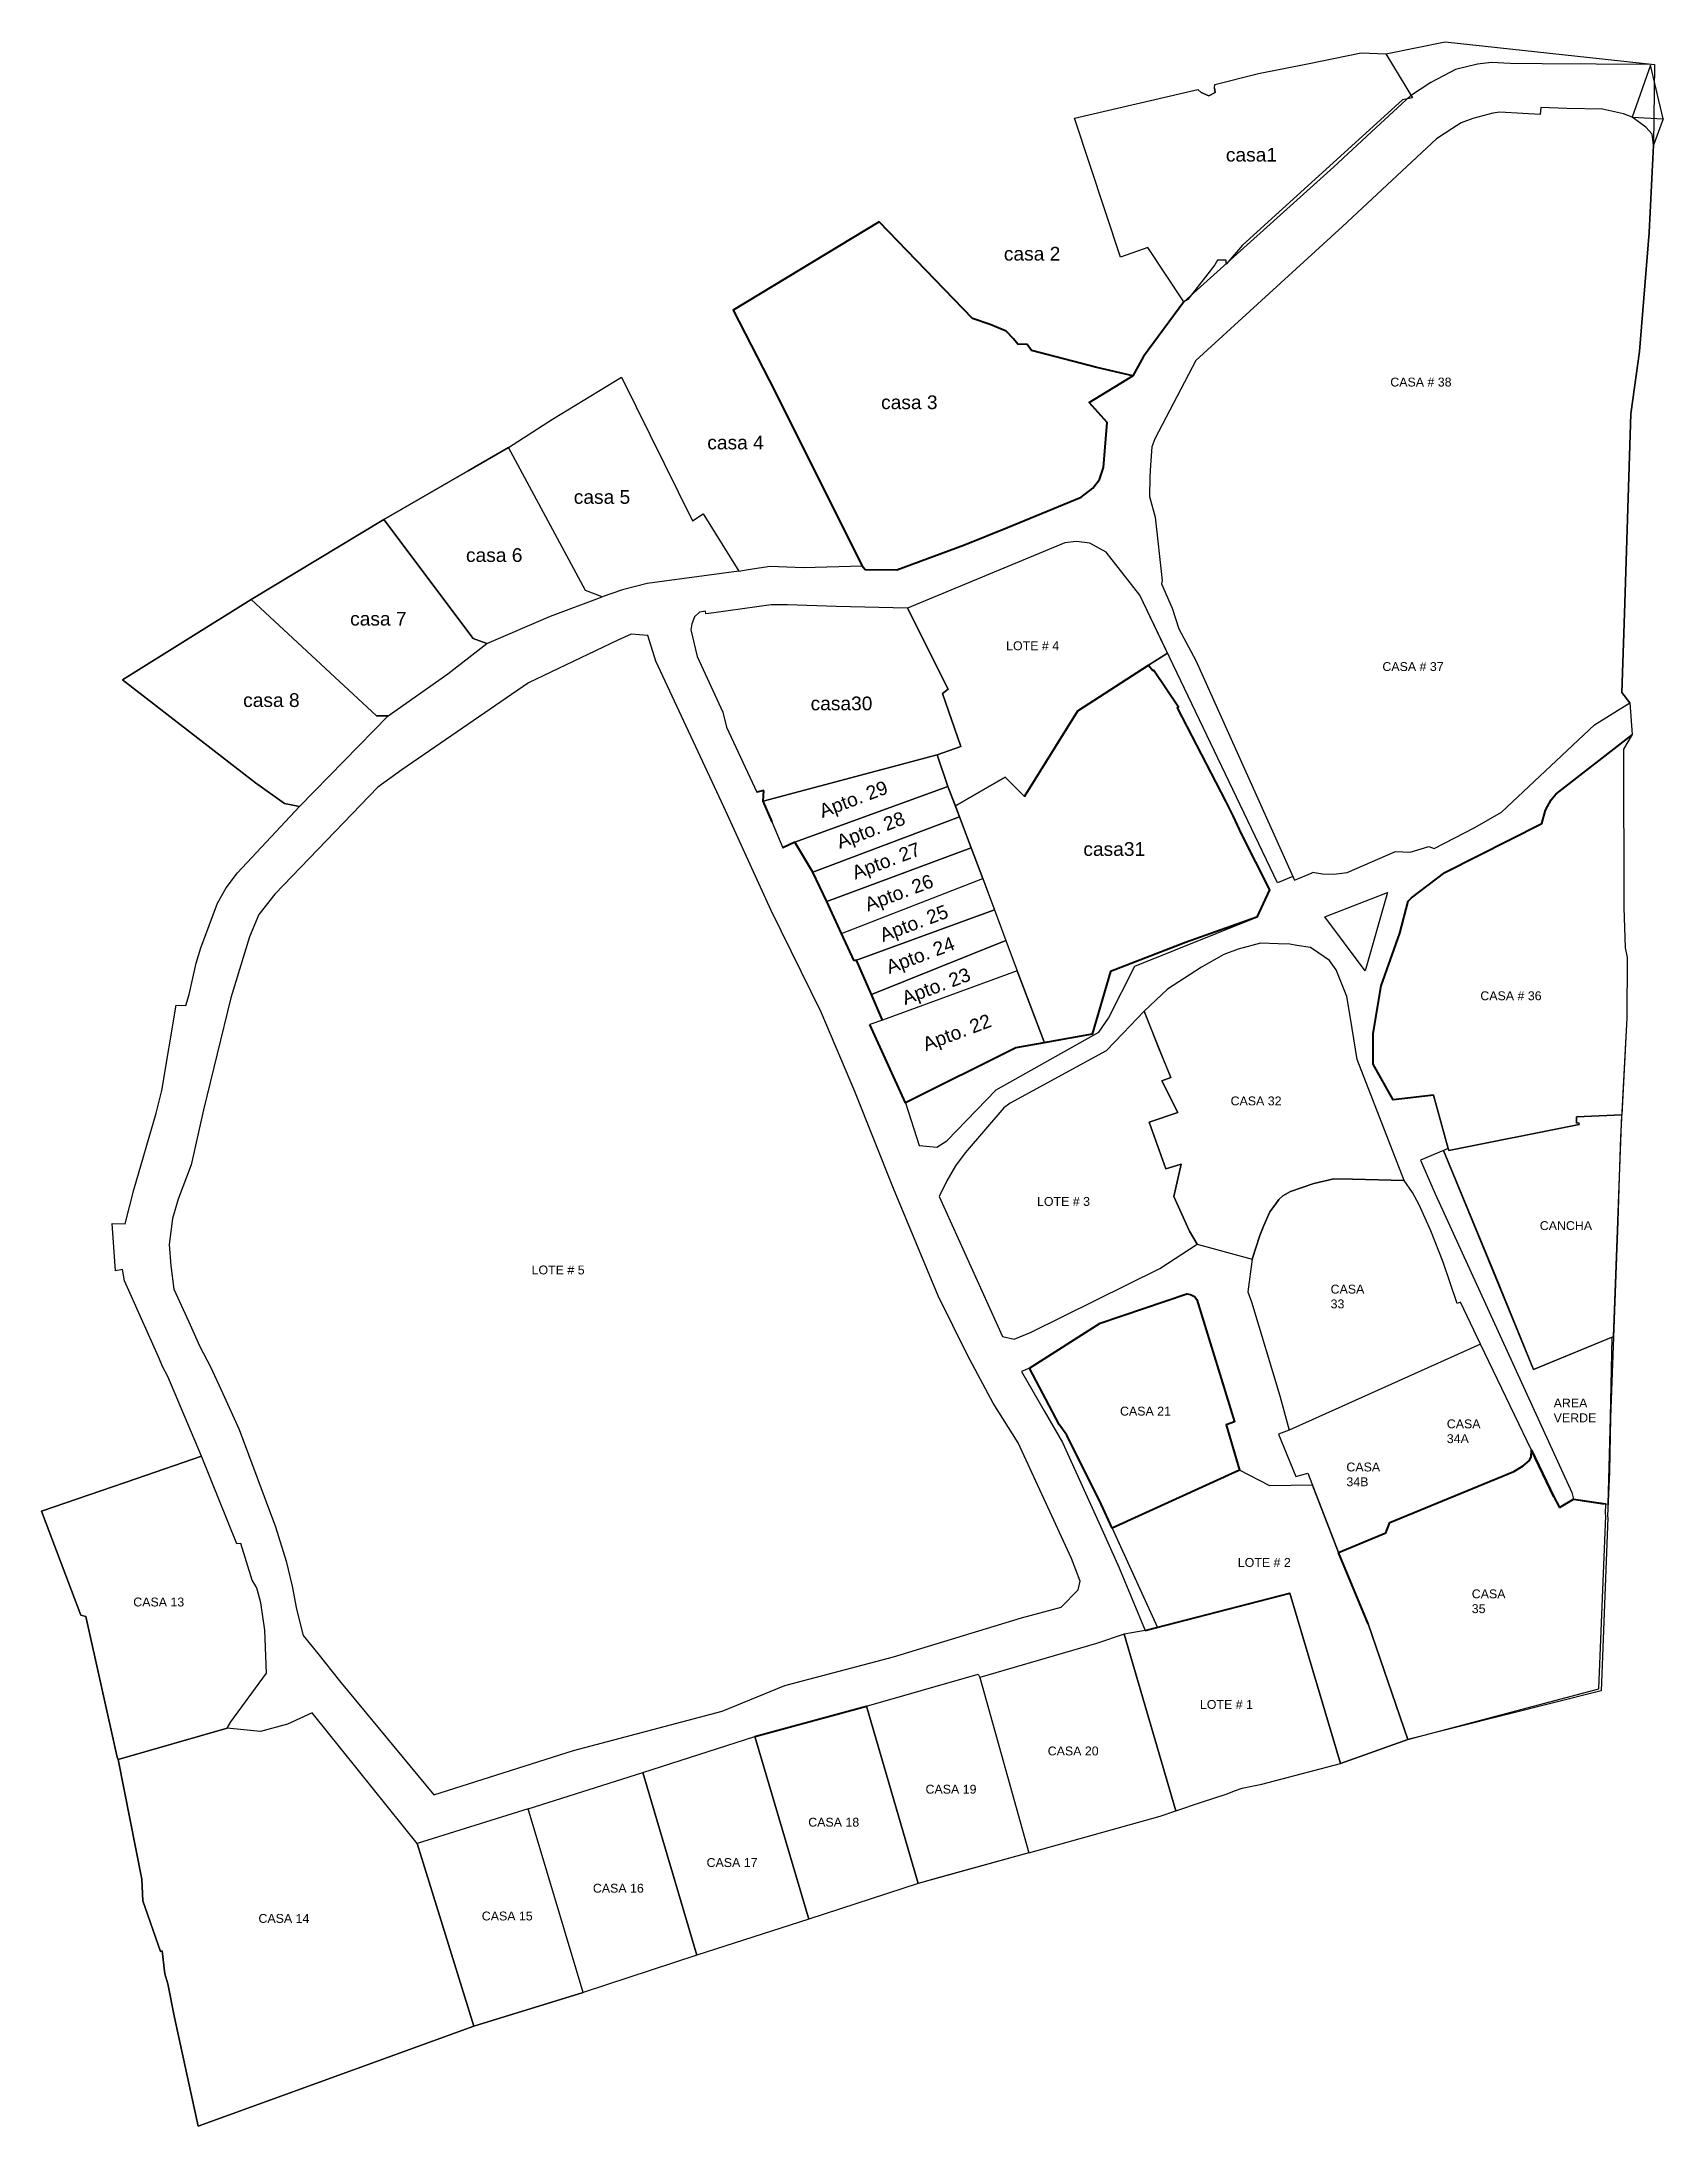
# Model space of a CAD drawing. Header units: millimetres. Extents: x 566258 to 574421, y 1333409 to 1335068.
# Drawn here: x 573260.1 to 573555.7, y 1334238.4 to 1334618.2 of the extents above; entities that cross this region are included whole.
import ezdxf

# ---------------------------------------------------------------- set-up
doc = ezdxf.new("R2010")
doc.units = ezdxf.units.MM
for name, color, linetype in [('AREA VERDE', 3, 'Continuous'), ('CALLES', 2, 'Continuous'), ('ESTACIONADO', 6, 'Continuous'), ('FRENTE DE LAS CASAS', 4, 'Continuous'), ('PERIMETRO', 5, 'Continuous')]:
    doc.layers.add(name, color=color, linetype=linetype)
doc.layers.add('Line', color=250, linetype='Continuous', lineweight=100)
doc.styles.get("Standard").update_dxf_attribs({"font": 'arial.ttf'})

msp = doc.modelspace()

# ---------------------------------------------------------------- texts
at = {"color": 7, "char_height": 2.5, "attachment_point": 1}
for s, insert, width in [('casa1', (573475.93, 1334598.91), 6.1523), ('casa 3', (573413.08, 1334553.8), 16.8515), ('casa 5', (573357.06, 1334536.55), 16.8515), ('casa 6', (573337.41, 1334525.96), 16.8515), ('casa 7', (573316.29, 1334514.36), 16.8515), ('casa 8', (573296.79, 1334499.53), 16.8515), ('casa30', (573400.23, 1334498.93, 388.97), 6.1523), ('casa31', (573449.95, 1334472.4), 6.1523)]:
    msp.add_mtext(s, dxfattribs=dict(at, insert=insert, width=width))
at = {"color": 6, "char_height": 2.5, "width": 16.8515, "attachment_point": 1}
for s, insert in [('casa 2', (573435.46, 1334580.87)), ('casa 4', (573381.4, 1334546.47))]:
    msp.add_mtext(s, dxfattribs=dict(at, insert=insert))
at = {"color": 7, "char_height": 1.616, "attachment_point": 1}
for s, width, insert in [('CASA # 38', 11.4036, (573505.9, 1334557.04)), ('CASA # 37', 11.4036, (573504.46, 1334505.2)), ('CASA # 36', 11.4036, (573522.31, 1334445.22)), ('CASA 32', 11.2794, (573476.79, 1334426.06)), ('CANCHA', 5.0344, (573533.15, 1334403.34)), ('CASA \\P33', 5.0344, (573495.02, 1334391.77)), ('AREA VERDE', 5.0344, (573535.68, 1334371.02)), ('CASA 21', 13.1074, (573456.63, 1334369.54)), ('CASA \\P34A', 5.0344, (573516.2, 1334367.22)), ('CASA 34B', 5.0344, (573497.9, 1334359.36)), ('CASA \\P35', 5.0344, (573520.75, 1334336.24)), ('CASA 13', 13.1074, (573276.76, 1334334.76)), ('CASA 20', 13.1074, (573443.45, 1334307.62)), ('CASA 19', 13.1074, (573421.18, 1334300.65)), ('CASA 18', 13.1074, (573399.8, 1334294.64)), ('CASA 17', 13.1074, (573381.27, 1334287.29)), ('CASA 16', 13.1074, (573360.54, 1334282.61)), ('CASA 14', 13.1074, (573299.58, 1334277.11)), ('CASA 15', 13.1074, (573340.29, 1334277.55))]:
    msp.add_mtext_dynamic_manual_height_columns(s, width=width, gutter_width=8.08, heights=[0], dxfattribs=dict(at, insert=insert))
at = {"color": 3, "char_height": 1.616, "attachment_point": 1}
for s, width, insert in [('LOTE # 4', 11.2794, (573435.87, 1334508.99)), ('LOTE # 3', 11.2794, (573441.5, 1334407.75)), ('LOTE # 5', 11.2794, (573349.37, 1334395.26)), ('LOTE # 2', 13.1074, (573478.1, 1334341.97)), ('LOTE # 1', 13.1074, (573471.2, 1334316.1))]:
    msp.add_mtext_dynamic_manual_height_columns(s, width=width, gutter_width=8.08, heights=[0], dxfattribs=dict(at, insert=insert))
at = {"color": 6, "char_height": 2.5, "width": 16.8466, "attachment_point": 1, "rotation": 20.6001}
for s, insert in [('Apto. 29', (573401.5, 1334479.13)), ('Apto. 28', (573404.66, 1334473.52)), ('Apto. 27', (573407.47, 1334467.89, 388.97)), ('Apto. 25', (573412.51, 1334456.52, 388.97)), ('Apto. 24', (573413.7, 1334450.7, 388.97)), ('Apto. 23', (573416.57, 1334445.05, 388.97)), ('Apto. 22', (573420.37, 1334436.63))]:
    msp.add_mtext(s, dxfattribs=dict(at, insert=insert))
at = {"color": 7, "true_color": 0xffffff, "insert": (573409.81, 1334462.08, 388.97), "char_height": 2.5, "width": 16.8466, "attachment_point": 1, "rotation": 20.6001}
msp.add_mtext('Apto. 26', dxfattribs=at)

# ---------------------------------------------------------------- linework, layer by layer
at = {"color": 3}
msp.add_line((573433.83, 1334460.16), (573433.83, 1334460.16), dxfattribs=at)
at = {"color": 7}
for points, elevation in [([(573448.34, 1334604.34), (573470.82, 1334609.55), (573471.43, 1334609), (573472.85, 1334608.39), (573473.96, 1334609.02), (573473.86, 1334609.76), (573473.94, 1334610.46), (573481.88, 1334612.43), (573490.82, 1334614.2), (573500.59, 1334616.24), (573505.11, 1334616.02), (573509.95, 1334608.03), (573508.15, 1334607.67), (573478.97, 1334581.15), (573475.96, 1334577.72), (573475.96, 1334578.42), (573474.43, 1334578.42), (573473.9, 1334577.62), (573469.01, 1334571.25), (573468.25, 1334570.84), (573461.69, 1334580.76), (573456.7, 1334579.01), (573448.34, 1334604.34)], 399.17), ([(573387.13, 1334521.76), (573370.41, 1334519.5), (573365.97, 1334518.36), (573362.23, 1334517.13), (573359.21, 1334518.27), (573345.15, 1334544.32), (573353.19, 1334549.5), (573365.78, 1334557.13), (573378.68, 1334530.95), (573380.64, 1334532.21), (573387.13, 1334521.76)], -388.97), ([(573362.23, 1334517.13), (573359.21, 1334518.27), (573345.15, 1334544.32), (573337.82, 1334540.06), (573322.45, 1334531.19), (573338.69, 1334509.5), (573341.21, 1334508.59), (573352.79, 1334513.56), (573362.23, 1334517.13)], 5.94), ([(573341.21, 1334508.59), (573338.69, 1334509.5), (573322.45, 1334531.19), (573298.23, 1334516.62), (573321.07, 1334495.39), (573323.25, 1334495.44), (573334.13, 1334503.06), (573341.21, 1334508.59)], 5.58), ([(573323.25, 1334495.44), (573321.07, 1334495.39), (573298.23, 1334516.62), (573274.77, 1334501.95), (573299.06, 1334483.24), (573304.32, 1334479.43), (573307.06, 1334478.92), (573323.25, 1334495.44)], 5.58), ([(573289.22, 1334360.52), (573277.42, 1334356.47), (573260.06, 1334350.52), (573267.18, 1334331.55), (573268.11, 1334331.31), (573273.83, 1334305.68), (573273.98, 1334305.26), (573293.88, 1334310.94), (573294.52, 1334312.14), (573301.04, 1334321), (573300.74, 1334328.82), (573299.99, 1334333.8), (573299.36, 1334336.28), (573299.09, 1334336.82), (573298.46, 1334337.91), (573296.36, 1334344.63), (573295.61, 1334344.58), (573289.22, 1334360.52)], 399.17), ([(573410.42, 1334314.98), (573430.78, 1334320.83), (573431.08, 1334320.18), (573440.03, 1334288.24), (573419.81, 1334282.67), (573410.42, 1334314.98)], 12.11), ([(573293.88, 1334310.94), (573273.98, 1334305.26), (573278.3, 1334283.44), (573278.51, 1334279.5), (573281.73, 1334270.29), (573282.02, 1334270.39), (573282.51, 1334266.23), (573283.09, 1334264.4), (573284.29, 1334258.25), (573288.61, 1334238.42), (573310.04, 1334246.22), (573338.83, 1334256.68), (573328.53, 1334289.94), (573309.39, 1334313.76), (573304.88, 1334311.7), (573299.95, 1334310.37), (573293.88, 1334310.94)], 14.39), ([(573390.08, 1334309.46), (573410.42, 1334314.98), (573419.81, 1334282.67), (573399.9, 1334276.15), (573390.08, 1334309.46)], 12.11), ([(573369.67, 1334302.88), (573390.07, 1334309.46), (573399.9, 1334276.15), (573379.5, 1334269.58), (573369.67, 1334302.88)], 12.11), ([(573348.74, 1334296.24), (573369.67, 1334302.88), (573379.5, 1334269.58), (573358.74, 1334262.81), (573348.74, 1334296.24)], 12.75), ([(573328.53, 1334289.94), (573338.83, 1334256.68), (573358.74, 1334262.81), (573348.74, 1334296.24), (573328.53, 1334289.94)], 13.64)]:
    msp.add_lwpolyline(points, dxfattribs=dict(at, elevation=elevation))
at = {"color": 7, "elevation": 399.17}
msp.add_lwpolyline([(573516.58, 1334416.2), (573516.46, 1334416.57), (573515.57, 1334416.19), (573525.11, 1334393.19), (573532, 1334376.33), (573546.6, 1334382.3), (573548.08, 1334422.72), (573539.85, 1334422.34), (573539.85, 1334421.23), (573540.28, 1334421.25), (573540.32, 1334420.98)], close=True, dxfattribs=at)
at = {"color": 7, "true_color": 0xffffff}
for points in [[(573522.36, 1334380.92), (573518.72, 1334388.61), (573518.11, 1334388.36), (573515.53, 1334395.89), (573513.31, 1334401.56), (573512.28, 1334403.87), (573511.19, 1334406.3), (573509.97, 1334408.59), (573508.42, 1334410.75)], [(573531.65, 1334361.63), (573531.65, 1334361.63), (573531.65, 1334361.63), (573522.36, 1334380.92), (573487.49, 1334365.26), (573485.55, 1334364.56), (573488.65, 1334356.8), (573490.85, 1334357.41), (573496.43, 1334342.99)], [(573485.76, 1334371.53), (573487.49, 1334365.26)]]:
    msp.add_lwpolyline(points, dxfattribs=at)
at = {"color": 7}
msp.add_lwpolyline([(573545.21, 1334351.82), (573539.3, 1334352.7), (573536.74, 1334351.16), (573535.69, 1334353.09), (573531.65, 1334361.63), (573531.56, 1334360.4), (573531.25, 1334359.74), (573530.11, 1334358.74), (573528.39, 1334357.74), (573505.8, 1334348.44), (573505.11, 1334346.53), (573496.43, 1334342.99), (573501.86, 1334329.96), (573509.09, 1334308.88), (573543.94, 1334318.13), (573545.16, 1334349.66), (573545.13, 1334349.99), (573545.21, 1334351.82), (573545.21, 1334351.82)], dxfattribs=at)
at = {"color": 4}
msp.add_lwpolyline([(573491.69, 1334355.23), (573483.96, 1334355.13), (573478.43, 1334358), (573455.19, 1334347.43)], dxfattribs=at)
at = {"elevation": 12.11}
msp.add_lwpolyline([(573461.23, 1334328.75), (573457.4, 1334328.11), (573452.35, 1334326.4)], dxfattribs=at)
at = {"layer": 'AREA VERDE', "color": 7, "true_color": 0xffffff}
for p, q in [((573487.72, 1334408.74, 5.78), (573486.32, 1334407.95, 5.78)), ((573491.96, 1334410.22, 5.78), (573487.72, 1334408.74, 5.78)), ((573495.61, 1334411.05, 5.78), (573491.96, 1334410.22, 5.78)), ((573499.03, 1334411, 5.78), (573495.61, 1334411.05, 5.78)), ((573508.42, 1334410.75, 5.78), (573499.03, 1334411, 5.78)), ((573483.94, 1334405.05, 5.78), (573482.82, 1334402.57, 5.78)), ((573485.02, 1334406.5, 5.78), (573483.94, 1334405.05, 5.78)), ((573485.61, 1334407.29, 5.78), (573485.02, 1334406.5, 5.78)), ((573486.32, 1334407.95, 5.78), (573485.61, 1334407.29, 5.78)), ((573482.11, 1334400.76, 5.78), (573480.7, 1334396.44, 5.78)), ((573482.82, 1334402.57, 5.78), (573482.11, 1334400.76, 5.78)), ((573480.7, 1334396.44, 5.78), (573479.95, 1334390.49, 5.78)), ((573479.95, 1334390.49, 5.78), (573480.58, 1334388.65, 5.78)), ((573480.58, 1334388.65, 5.78), (573485.76, 1334371.53, 5.78))]:
    msp.add_line(p, q, dxfattribs=at)
at = {"layer": 'AREA VERDE'}
for points, elevation in [([(573493.96, 1334458.77), (573505.41, 1334463.23), (573501.29, 1334448.96), (573493.96, 1334458.77)], 4.63), ([(573539.85, 1334421.23), (573539.85, 1334422.33)], 405.7), ([(573540.32, 1334420.98), (573540.28, 1334421.25), (573539.85, 1334421.23)], 405.7)]:
    msp.add_lwpolyline(points, dxfattribs=dict(at, elevation=elevation))
at = {"layer": 'CALLES'}
for p, q in [((573521.77, 1334614.16, -8.72), (573517.77, 1334613.17, -8.72)), ((573524.35, 1334614.46, -8.72), (573521.77, 1334614.16, -8.72)), ((573527.73, 1334614.25, -8.72), (573524.35, 1334614.46, -8.72)), ((573533.57, 1334614.2, -8.72), (573527.73, 1334614.25, -8.72)), ((573553.28, 1334614.07, -8.72), (573533.57, 1334614.2, -8.72)), ((573513.26, 1334610.84, -8.72), (573509.58, 1334608.39, -8.72)), ((573517.77, 1334613.17, -8.72), (573513.26, 1334610.84, -8.72)), ((573509.58, 1334608.39, -8.72), (573503.31, 1334602.63, -8.72)), ((573503.31, 1334602.63, -8.72), (573495.55, 1334595.36, -8.72)), ((573495.55, 1334595.36, -8.72), (573468.24, 1334570.84, -8.72)), ((573451.11, 1334526.86, -8.26), (573448.69, 1334527.21, -8.26)), ((573454.08, 1334525.26, -8.26), (573451.11, 1334526.86, -8.26)), ((573460.25, 1334517.39, -8.26), (573454.08, 1334525.26, -8.26)), ((573485.35, 1334464.96, -8.26), (573460.25, 1334517.39, -8.26)), ((573488.14, 1334466.14, -8.26), (573485.35, 1334464.96, -8.26)), ((573440.12, 1334376.54, 3.89), (573438.7, 1334375.94, 3.89)), ((573438.7, 1334375.94, 3.89), (573442.79, 1334368.78, 3.89)), ((573442.79, 1334368.78, 3.89), (573446.15, 1334362.99, 3.89)), ((573446.15, 1334362.99, 3.89), (573453.09, 1334347.75, 3.89)), ((573453.09, 1334347.75, 3.89), (573456.46, 1334340.21, 3.89)), ((573456.46, 1334340.21, 3.89), (573461.23, 1334328.75, 3.89))]:
    msp.add_line(p, q, dxfattribs=at)
at = {"layer": 'CALLES', "elevation": -8.26}
for points in [[(573448.69, 1334527.21), (573446.56, 1334526.93), (573417.87, 1334515.04)], [(573423.24, 1334416.82), (573425.05, 1334417.97), (573434.05, 1334427.28), (573452.8, 1334437.77), (573454.56, 1334440.35), (573459.36, 1334449.79), (573481.58, 1334458.74)], [(573411.04, 1334439.15), (573411.05, 1334439.13)], [(573508.42, 1334410.75), (573499.85, 1334432.82), (573498.66, 1334440.36)], [(573417.5, 1334424.92), (573420.03, 1334417.15), (573423.24, 1334416.82)]]:
    msp.add_lwpolyline(points, dxfattribs=at)
at = {"layer": 'CALLES', "color": 3, "elevation": -2.05}
msp.add_lwpolyline([(573370.56, 1334510.07), (573367.52, 1334510.27), (573365.08, 1334509.23), (573348.82, 1334501.46), (573325.69, 1334485.57), (573321.32, 1334482.45), (573302.58, 1334462.95), (573299.64, 1334459.2), (573297.94, 1334455.16), (573294.57, 1334444.06), (573289.57, 1334423.62), (573287.29, 1334413.6), (573284.94, 1334407.34), (573283.93, 1334403.81), (573283.32, 1334399.07), (573283.6, 1334395.2), (573284.15, 1334390.96), (573286.89, 1334385.02), (573288.86, 1334380.65), (573290.85, 1334376.83), (573292.75, 1334372.74), (573296.09, 1334365.39), (573302.68, 1334347.65), (573304.63, 1334341.41), (573305.73, 1334336.82), (573306.52, 1334332.66), (573307.71, 1334327.86), (573310.41, 1334324.55), (573314.38, 1334319.62), (573331.56, 1334298.84), (573357.01, 1334306.92), (573384.11, 1334314.06), (573395.52, 1334318.76), (573415.33, 1334323.96), (573438.69, 1334331.07), (573445.89, 1334333.02), (573449, 1334336.19), (573449.34, 1334337.74), (573447.81, 1334341.86), (573438.07, 1334362.97), (573433.52, 1334370.17), (573428.84, 1334378.93), (573423.46, 1334389.76), (573415.31, 1334409.27), (573408.32, 1334426.96), (573402.16, 1334441.45), (573393.02, 1334459.97), (573384.43, 1334478.81), (573371.99, 1334505.36), (573370.56, 1334510.07)], dxfattribs=at)
at = {"layer": 'CALLES', "elevation": -8.26}
msp.add_lwpolyline([(573380.31, 1334504.64), (573380.31, 1334504.64)], close=True, dxfattribs=at)
at = {"layer": 'ESTACIONADO', "color": 6}
for points in [[(573555.67, 1334604.19), (573553.35, 1334613.98), (573549.99, 1334604.51)], [(573549.99, 1334604.51), (573555.67, 1334604.19), (573553.85, 1334599.42)]]:
    msp.add_lwpolyline(points, dxfattribs=at)
at = {"layer": 'FRENTE DE LAS CASAS'}
msp.add_line((573465.3, 1334506.84), (573461.85, 1334504.63), dxfattribs=at)
at = {"layer": 'FRENTE DE LAS CASAS', "color": 4, "lineweight": 40}
for p, q in [((573405.87, 1334455.78), (573403.18, 1334461.56)), ((573417.5, 1334424.92), (573417.5, 1334424.92)), ((573510.08, 1334408.92), (573510.08, 1334408.92)), ((573535.69, 1334353.09), (573531.65, 1334361.63)), ((573536.74, 1334351.16), (573539.3, 1334352.7)), ((573539.3, 1334352.7), (573544.87, 1334351.87)), ((573461.23, 1334328.75), (573487.61, 1334335.57))]:
    msp.add_line(p, q, dxfattribs=at)
at = {"layer": 'FRENTE DE LAS CASAS', "color": 7, "lineweight": 40, "true_color": 0xffffff}
for p, q in [((573530.11, 1334358.74), (573531.25, 1334359.74)), ((573531.25, 1334359.74), (573531.56, 1334360.4)), ((573531.56, 1334360.4), (573531.65, 1334361.63)), ((573505.8, 1334348.44), (573528.39, 1334357.74)), ((573528.39, 1334357.74), (573530.11, 1334358.74)), ((573505.11, 1334346.53), (573505.8, 1334348.44)), ((573496.43, 1334342.99), (573505.11, 1334346.53))]:
    msp.add_line(p, q, dxfattribs=at)
at = {"layer": 'FRENTE DE LAS CASAS', "color": 6, "lineweight": 40}
for p, q in [((573390.07, 1334309.46), (573410.42, 1334314.98)), ((573369.29, 1334303.24), (573369.29, 1334303.24))]:
    msp.add_line(p, q, dxfattribs=at)
at = {"layer": 'FRENTE DE LAS CASAS', "color": 4, "lineweight": 40}
for points in [[(573409.62, 1334522.72), (573409.61, 1334522.74)], [(573439.24, 1334480.74), (573448.96, 1334496.35), (573461.85, 1334504.63), (573462.6, 1334503.66), (573462.81, 1334503.72), (573467.29, 1334497.07), (573467.07, 1334496.85), (573475.87, 1334479.87), (573477.18, 1334477.21), (573478.78, 1334473.82), (573483.85, 1334463.72), (573481.58, 1334458.74), (573468.59, 1334454.09), (573454.91, 1334448.84), (573451.53, 1334437.39), (573437.67, 1334434.91), (573417.5, 1334424.92), (573411.05, 1334439.15)], [(573513.77, 1334426.3), (573506.44, 1334425.47), (573502.75, 1334431.96), (573502.76, 1334437.55), (573504.25, 1334446.23), (573507.62, 1334455.83), (573509.18, 1334461.66), (573509.75, 1334462.28), (573515.87, 1334466.89), (573533.51, 1334475.81), (573534.17, 1334478.24), (573535.24, 1334480.09), (573536.08, 1334481.13), (573549.98, 1334491.98)]]:
    msp.add_lwpolyline(points, dxfattribs=at)
at = {"layer": 'FRENTE DE LAS CASAS', "color": 7, "lineweight": 40, "true_color": 0xffffff}
msp.add_lwpolyline([(573455.19, 1334347.43), (573453.21, 1334351.78), (573446.91, 1334364.36), (573445.52, 1334366.31), (573440.12, 1334376.54), (573453, 1334384.74), (573468.83, 1334390.09), (573469.48, 1334390), (573469.83, 1334389.83), (573470.19, 1334389.6), (573470.63, 1334389.05), (573477.49, 1334366.76), (573475.96, 1334366.22), (573478.43, 1334358)], close=True, dxfattribs=at)
at = {"layer": 'Line', "color": 6, "lineweight": 40}
for p, q in [((573391.71, 1334481.82), (573390.43, 1334481.51)), ((573391.6, 1334479.9), (573391.71, 1334481.82)), ((573393.22, 1334476.11), (573391.6, 1334479.9)), ((573397.36, 1334472.41), (573395.16, 1334471.38)), ((573400.65, 1334466.92), (573397.36, 1334472.41)), ((573403.18, 1334461.56), (573400.65, 1334466.92)), ((573405.87, 1334455.78), (573403.18, 1334461.56)), ((573408.14, 1334450.77), (573405.87, 1334455.78)), ((573408.58, 1334450.89), (573408.14, 1334450.77)), ((573411.32, 1334444.65), (573408.58, 1334450.89)), ((573413.31, 1334439.99), (573411.32, 1334444.65)), ((573417.5, 1334424.92), (573417.5, 1334424.92))]:
    msp.add_line(p, q, dxfattribs=at)
at = {"layer": 'Line', "color": 4, "lineweight": 40}
for p, q in [((573393.22, 1334476.11), (573391.6, 1334479.9)), ((573397.36, 1334472.41), (573395.16, 1334471.38)), ((573400.65, 1334466.92), (573397.36, 1334472.41)), ((573403.18, 1334461.56), (573400.65, 1334466.92)), ((573405.87, 1334455.78), (573403.18, 1334461.56)), ((573408.14, 1334450.77), (573405.87, 1334455.78)), ((573408.58, 1334450.89), (573408.14, 1334450.77)), ((573411.32, 1334444.65), (573408.58, 1334450.89)), ((573413.31, 1334439.99), (573411.32, 1334444.65)), ((573417.5, 1334424.92), (573417.5, 1334424.92))]:
    msp.add_line(p, q, dxfattribs=at)
at = {"layer": 'Line', "color": 0, "lineweight": 40}
for p, q in [((573530.11, 1334358.74), (573531.25, 1334359.74)), ((573531.25, 1334359.74), (573531.56, 1334360.4)), ((573531.56, 1334360.4), (573531.65, 1334361.63)), ((573531.65, 1334361.63), (573535.69, 1334353.09)), ((573505.8, 1334348.44), (573528.39, 1334357.74)), ((573528.39, 1334357.74), (573530.11, 1334358.74)), ((573535.69, 1334353.09), (573536.74, 1334351.16)), ((573536.74, 1334351.16), (573539.3, 1334352.7)), ((573539.3, 1334352.7), (573544.87, 1334351.87)), ((573505.11, 1334346.53), (573505.8, 1334348.44)), ((573496.43, 1334342.99), (573505.11, 1334346.53)), ((573501.86, 1334329.96), (573496.43, 1334342.99)), ((573461.23, 1334328.75), (573487.61, 1334335.57))]:
    msp.add_line(p, q, dxfattribs=at)
at = {"layer": 'Line', "color": 0, "lineweight": 40, "elevation": 399.17}
msp.add_lwpolyline([(573409.62, 1334522.72), (573410.17, 1334522.07), (573415.94, 1334522.02), (573428.31, 1334526.57), (573436.15, 1334529.74), (573449.55, 1334535.29), (573451.7, 1334536.87), (573452.87, 1334538.45), (573453.65, 1334540.65), (573454.3, 1334548.88), (573451, 1334552.52), (573458.94, 1334557.37), (573452.42, 1334558.89), (573440.47, 1334561.96), (573439.69, 1334563.05), (573437.98, 1334563.15), (573437.22, 1334564.1), (573435.88, 1334565.48), (573432.94, 1334566.7), (573429.73, 1334567.83), (573412.72, 1334585.43), (573386.11, 1334569.33), (573392.66, 1334556.55), (573409.61, 1334522.74)], dxfattribs=at)
at = {"layer": 'Line', "color": 0, "lineweight": 40}
msp.add_polyline3d([(573468.25, 1334570.84, -388.97), (573460.94, 1334560.9, -388.97), (573458.94, 1334557.37, -388.97), (573452.42, 1334558.89, -388.97), (573440.47, 1334561.96, 399.17)], dxfattribs=at)
at = {"layer": 'Line', "color": 6, "lineweight": 40}
msp.add_polyline3d([(573437.67, 1334434.91, 0), (573417.5, 1334424.92, 0)], dxfattribs=at)
at = {"layer": 'PERIMETRO'}
for p, q in [((573505.11, 1334616.02, 399.17), (573515.89, 1334618.25, 399.17)), ((573515.89, 1334618.25, 399.17), (573554.07, 1334614.08, 399.17)), ((573481.88, 1334612.43, 399.17), (573490.82, 1334614.2, 399.17)), ((573490.82, 1334614.2, 399.17), (573500.59, 1334616.24, 399.17)), ((573500.59, 1334616.24, 399.17), (573505.11, 1334616.02, 399.17)), ((573554.07, 1334614.08, 399.17), (573553.87, 1334599.48, 399.17)), ((573473.86, 1334609.76, 399.17), (573473.94, 1334610.46, 399.17)), ((573473.86, 1334609.76, 399.17), (573473.96, 1334609.02, 399.17)), ((573473.94, 1334610.46, 399.17), (573481.88, 1334612.43, 399.17)), ((573448.34, 1334604.34, 399.17), (573470.82, 1334609.55, 399.17)), ((573471.43, 1334609, 399.17), (573470.82, 1334609.55, 399.17)), ((573472.85, 1334608.39, 399.17), (573471.43, 1334609, 399.17)), ((573473.96, 1334609.02, 399.17), (573472.85, 1334608.39, 399.17)), ((573456.7, 1334579.01, 399.17), (573448.34, 1334604.34, 399.17)), ((573553.87, 1334599.48, 399.17), (573553.08, 1334583.46, 399.17)), ((573553.08, 1334583.46, 399.17), (573551.33, 1334561.81, 399.17)), ((573461.69, 1334580.76, 399.17), (573456.7, 1334579.01, 399.17)), ((573468.24, 1334570.84, 399.17), (573461.69, 1334580.76, 399.17)), ((573551.33, 1334561.81, 399.17), (573549.73, 1334550.44, 399.17)), ((573353.19, 1334549.5, 399.17), (573365.78, 1334557.13, 399.17)), ((573365.78, 1334557.13, 399.17), (573378.68, 1334530.95, 399.17)), ((573345.15, 1334544.32, 399.17), (573353.19, 1334549.5, 399.17)), ((573549.73, 1334550.44, 399.17), (573548.58, 1334514.08, 399.17)), ((573337.82, 1334540.06, 399.17), (573345.15, 1334544.32, 399.17)), ((573378.68, 1334530.95, 399.17), (573380.64, 1334532.21, 399.17)), ((573380.64, 1334532.21, 399.17), (573387.13, 1334521.76, 399.17)), ((573388.83, 1334522.11, 399.17), (573392.87, 1334522.66, 399.17)), ((573392.87, 1334522.66, 399.17), (573398.96, 1334522.43, 399.17)), ((573398.96, 1334522.43, 399.17), (573409.62, 1334522.72, 399.17)), ((573387.13, 1334521.76, 399.17), (573388.83, 1334522.11, 399.17)), ((573548.58, 1334514.08, 399.17), (573548.11, 1334499.66, 399.17)), ((573299.06, 1334483.24, 399.17), (573274.77, 1334501.95, 399.17)), ((573548.11, 1334499.66, 399.17), (573549.58, 1334497.78, 399.17)), ((573549.58, 1334497.78, 399.17), (573549.99, 1334491.99, 399.17)), ((573549.99, 1334491.99, 399.17), (573548.43, 1334489.33, 399.17)), ((573548.43, 1334489.33, 399.17), (573548.48, 1334460.5, 399.17)), ((573304.32, 1334479.43, 399.17), (573299.06, 1334483.24, 399.17)), ((573295.77, 1334466.84, 399.17), (573307.06, 1334478.92, 399.17)), ((573307.06, 1334478.92, 399.17), (573304.32, 1334479.43, 399.17)), ((573293.72, 1334464.09, 399.17), (573295.77, 1334466.84, 399.17)), ((573292.11, 1334461.28, 399.17), (573293.72, 1334464.09, 399.17)), ((573289.08, 1334453.13, 399.17), (573292.11, 1334461.28, 399.17)), ((573548.48, 1334460.5, 399.17), (573548.73, 1334453.16, 399.17)), ((573286.96, 1334444.62, 399.17), (573288.25, 1334450.35, 399.17)), ((573288.25, 1334450.35, 399.17), (573289.08, 1334453.13, 399.17)), ((573548.73, 1334453.16, 399.17), (573549.07, 1334451.41, 399.17)), ((573549.07, 1334451.41, 399.17), (573549.04, 1334440.4, 399.17)), ((573281.97, 1334427.16, 399.17), (573284.59, 1334442.69, 399.17)), ((573284.59, 1334442.69, 399.17), (573286.37, 1334442.65, 399.17)), ((573286.37, 1334442.65, 399.17), (573286.96, 1334444.62, 399.17)), ((573549.04, 1334440.4, 399.17), (573547.86, 1334418.64, 399.17)), ((573280.94, 1334423.02, 399.17), (573281.97, 1334427.16, 399.17)), ((573276.89, 1334409.06, 399.17), (573280.94, 1334423.02, 399.17)), ((573547.86, 1334418.64, 399.17), (573547.62, 1334411.43, 399.17)), ((573275.3, 1334402.87, 399.17), (573276.89, 1334409.06, 399.17)), ((573547.62, 1334411.43, 399.17), (573547.39, 1334403.27, 399.17)), ((573273.5, 1334394.31, 399.17), (573272.93, 1334402.93, 399.17)), ((573272.93, 1334402.93, 399.17), (573275.3, 1334402.87, 399.17)), ((573547.39, 1334403.27, 399.17), (573546.05, 1334367.55, 399.17)), ((573274.77, 1334394.53, 399.17), (573273.5, 1334394.31, 399.17)), ((573275.18, 1334392.5, 399.17), (573274.77, 1334394.53, 399.17)), ((573281.35, 1334378.64, 399.17), (573275.18, 1334392.5, 399.17)), ((573282.17, 1334376.76, 399.17), (573281.35, 1334378.64, 399.17)), ((573283.04, 1334375.06, 399.17), (573282.17, 1334376.76, 399.17)), ((573289.22, 1334360.52, 399.17), (573283.04, 1334375.06, 399.17)), ((573546.05, 1334367.55, 399.17), (573545.85, 1334357.65, 399.17)), ((573277.42, 1334356.47, 399.17), (573289.22, 1334360.52, 399.17)), ((573260.06, 1334350.52, 399.17), (573277.42, 1334356.47, 399.17)), ((573545.85, 1334357.65, 399.17), (573545.51, 1334349.62, 399.17)), ((573267.18, 1334331.55, 399.17), (573260.06, 1334350.52, 399.17)), ((573545.54, 1334349.3, 399.17), (573544.31, 1334317.76, 399.17)), ((573545.51, 1334349.62, 399.17), (573545.54, 1334349.3, 399.17)), ((573268.11, 1334331.31, 399.17), (573267.18, 1334331.55, 399.17)), ((573544.31, 1334317.76, 399.17), (573509.09, 1334308.88, 399.17)), ((573410.42, 1334314.98, 399.17), (573390.07, 1334309.46, 399.17)), ((573390.07, 1334309.46, 399.17), (573399.9, 1334276.15, 399.17)), ((573509.09, 1334308.88, 399.17), (573496.85, 1334304.54, 399.17)), ((573440.01, 1334288.23, 399.17), (573423.91, 1334283.8, 399.17)), ((573278.51, 1334279.5, 399.17), (573278.3, 1334283.44, 399.17)), ((573423.91, 1334283.8, 399.17), (573419.81, 1334282.67, 399.17)), ((573281.73, 1334270.29, 399.17), (573278.51, 1334279.5, 399.17)), ((573399.9, 1334276.15, 399.17), (573379.5, 1334269.58, 399.17)), ((573282.02, 1334270.39, 399.17), (573281.73, 1334270.29, 399.17)), ((573282.51, 1334266.23, 399.17), (573282.02, 1334270.39, 399.17)), ((573379.5, 1334269.58, 399.17), (573358.74, 1334262.81, 399.17)), ((573283.09, 1334264.4, 399.17), (573282.51, 1334266.23, 399.17)), ((573284.29, 1334258.25, 399.17), (573283.09, 1334264.4, 399.17)), ((573358.74, 1334262.81, 399.17), (573338.83, 1334256.68, 399.17)), ((573288.61, 1334238.42, 399.17), (573284.29, 1334258.25, 399.17)), ((573338.83, 1334256.68, 399.17), (573310.04, 1334246.22, 399.17)), ((573310.04, 1334246.22, 399.17), (573288.61, 1334238.42, 399.17))]:
    msp.add_line(p, q, dxfattribs=at)
at = {"layer": 'PERIMETRO', "color": 7}
for p, q in [((573322.45, 1334531.19, 399.17), (573337.82, 1334540.06, 399.17)), ((573298.23, 1334516.62, 399.17), (573322.45, 1334531.19, 399.17)), ((573274.77, 1334501.95, 399.17), (573298.23, 1334516.62, 399.17)), ((573273.83, 1334305.68, 399.17), (573268.11, 1334331.31, 399.17)), ((573419.81, 1334282.67, 399.17), (573410.42, 1334314.98, 399.17)), ((573273.98, 1334305.26, 399.17), (573273.83, 1334305.68, 399.17)), ((573278.3, 1334283.44, 399.17), (573273.98, 1334305.26, 399.17))]:
    msp.add_line(p, q, dxfattribs=at)
at = {"layer": 'PERIMETRO', "color": 7, "true_color": 0xffffff}
for p, q in [((573446.56, 1334526.93), (573417.87, 1334515.04)), ((573448.69, 1334527.21), (573446.56, 1334526.93)), ((573451.11, 1334526.86), (573448.69, 1334527.21)), ((573454.08, 1334525.26), (573451.11, 1334526.86)), ((573460.25, 1334517.39), (573454.08, 1334525.26)), ((573465.3, 1334506.84), (573460.25, 1334517.39)), ((573448.96, 1334496.35), (573461.85, 1334504.63)), ((573461.85, 1334504.63), (573465.3, 1334506.84)), ((573439.24, 1334480.74), (573448.96, 1334496.35)), ((573435.72, 1334484.25), (573439.24, 1334480.74))]:
    msp.add_line(p, q, dxfattribs=at)
for points in [[(573553.85, 1334599.42), (573553.63, 1334601.4), (573552.5, 1334602.65), (573549.99, 1334604.51), (573548.39, 1334605.13), (573544.57, 1334605.97), (573538.08, 1334606.07), (573533.32, 1334606.24), (573533.21, 1334604.98), (573530.08, 1334605.18), (573525.87, 1334605.39), (573524.59, 1334605.24), (573520.93, 1334604.25), (573518.84, 1334603.45), (573517.1, 1334602.4), (573514.34, 1334600.58), (573497.17, 1334584.6), (573470.48, 1334560.14), (573462.96, 1334545.86), (573462.42, 1334544.43), (573462.18, 1334541.09), (573462.08, 1334538.95), (573461.99, 1334535.38), (573463.05, 1334531.59), (573464.29, 1334520.09), (573464.19, 1334519.49), (573466.13, 1334515.04), (573467.36, 1334511.28), (573470.45, 1334505.52), (573488.45, 1334465.47), (573491.64, 1334466.84), (573491.73, 1334466.91), (573493.56, 1334466.6), (573495.62, 1334466.54), (573498.03, 1334466.87), (573506.87, 1334470.67), (573509.52, 1334470.58), (573512.91, 1334471.63), (573513.88, 1334471.26), (573521.3, 1334475.1), (573526.18, 1334477.87), (573543.1, 1334493.76), (573549.58, 1334497.78), (573548.11, 1334499.66), (573548.58, 1334514.08), (573549.73, 1334550.44), (573551.33, 1334561.81), (573553.08, 1334583.46), (573553.85, 1334599.42)], [(573417.87, 1334515.04), (573425.29, 1334500.28), (573424.25, 1334499.47), (573427.63, 1334489.85), (573423.31, 1334488.31), (573425.24, 1334482.54), (573426.62, 1334478.99), (573435.72, 1334484.25), (573439.24, 1334480.74), (573448.96, 1334496.35), (573461.85, 1334504.63), (573465.3, 1334506.84), (573460.25, 1334517.39), (573454.08, 1334525.26), (573451.11, 1334526.86), (573448.69, 1334527.21), (573446.56, 1334526.93), (573417.87, 1334515.04)], [(573391.6, 1334479.9), (573423.31, 1334488.31), (573423.31, 1334488.31), (573427.63, 1334489.85), (573424.25, 1334499.47), (573425.29, 1334500.28), (573417.87, 1334515.04), (573404.9, 1334515.36), (573396.04, 1334515.63), (573393.02, 1334515.66), (573382.57, 1334514.17), (573381.14, 1334513.99), (573381.07, 1334514.47), (573380, 1334514.3), (573379.08, 1334513.44), (573378.56, 1334512.16), (573378.41, 1334511.1), (573379.57, 1334506.25), (573384.21, 1334496.07), (573384.87, 1334493.34), (573390.43, 1334481.51), (573391.71, 1334481.82), (573391.6, 1334479.9)], [(573469.31, 1334401.52), (573470.72, 1334399.17), (573480.7, 1334396.44), (573482.11, 1334400.76), (573482.82, 1334402.57), (573483.94, 1334405.05), (573485.02, 1334406.5), (573485.61, 1334407.29), (573486.32, 1334407.95), (573487.72, 1334408.74), (573491.96, 1334410.22), (573495.61, 1334411.05), (573499.03, 1334411), (573508.42, 1334410.75), (573499.85, 1334432.82), (573498.66, 1334440.36), (573497.98, 1334444.25), (573496.04, 1334449.13), (573494.8, 1334450.82), (573492.9, 1334452.17), (573491.34, 1334453.18), (573488.89, 1334453.55), (573487.61, 1334453.84), (573485.48, 1334453.85), (573482.21, 1334453.97), (573478.17, 1334452.88), (573475.54, 1334451.92), (573471.5, 1334449.65), (573465.26, 1334445.6), (573461.01, 1334441.62), (573463.71, 1334434.77), (573465.92, 1334429.52), (573464.23, 1334428.89), (573467.19, 1334423.15), (573461.93, 1334421.38), (573465, 1334412.88), (573467.79, 1334413.7), (573466.43, 1334407.83), (573469.21, 1334401.63), (573469.31, 1334401.52)], [(573413.31, 1334439.99), (573411.04, 1334439.15), (573417.5, 1334424.92), (573437.67, 1334434.91), (573442.88, 1334435.84), (573437.89, 1334448.96), (573413.31, 1334439.99)], [(573461.01, 1334441.62), (573457.19, 1334437.57), (573454.09, 1334434.39), (573436.6, 1334424.85), (573435.44, 1334424), (573428.43, 1334415.78), (573426.64, 1334413.41), (573425.06, 1334410.68), (573423.66, 1334407.83), (573435.18, 1334382.34), (573437.36, 1334381.82), (573440.41, 1334383.1), (573463.89, 1334394.69), (573470.72, 1334399.17), (573469.31, 1334401.52), (573469.21, 1334401.63), (573466.43, 1334407.83), (573467.79, 1334413.7), (573465, 1334412.88), (573461.93, 1334421.38), (573467.19, 1334423.15), (573464.23, 1334428.89), (573465.92, 1334429.52), (573461.01, 1334441.62)], [(573455.19, 1334347.43), (573463.45, 1334329.32), (573487.61, 1334335.57), (573496.85, 1334304.54), (573509.09, 1334308.88), (573501.86, 1334329.96), (573496.43, 1334342.99), (573491.69, 1334355.23), (573483.96, 1334355.13), (573478.43, 1334358), (573455.19, 1334347.43)], [(573453.21, 1334351.78), (573463.45, 1334329.32)]]:
    msp.add_lwpolyline(points, dxfattribs=at)
at = {"layer": 'PERIMETRO', "color": 7}
for points in [[(573442.88, 1334435.84), (573451.53, 1334437.39), (573454.91, 1334448.84), (573468.59, 1334454.09), (573481.58, 1334458.74), (573483.85, 1334463.72), (573478.78, 1334473.82), (573477.18, 1334477.21), (573475.87, 1334479.87), (573467.07, 1334496.85), (573467.29, 1334497.07), (573462.81, 1334503.72), (573462.6, 1334503.66), (573461.85, 1334504.63), (573448.96, 1334496.35), (573439.24, 1334480.74), (573435.72, 1334484.25), (573426.62, 1334478.99), (573427.38, 1334477.02), (573429.52, 1334471.34), (573431.6, 1334465.8), (573433.75, 1334460.07), (573435.83, 1334454.49), (573437.89, 1334448.96), (573442.88, 1334435.84), (573451.53, 1334437.39)], [(573391.6, 1334479.9), (573395.16, 1334471.38), (573397.36, 1334472.41), (573425.24, 1334482.54), (573423.31, 1334488.31), (573391.6, 1334479.9)], [(573397.36, 1334472.41), (573400.65, 1334466.92), (573427.38, 1334477.02), (573425.24, 1334482.54), (573397.36, 1334472.41)], [(573427.38, 1334477.02), (573400.65, 1334466.92), (573403.18, 1334461.56), (573429.52, 1334471.34), (573427.38, 1334477.02)], [(573403.18, 1334461.56), (573405.87, 1334455.78), (573431.6, 1334465.8), (573429.52, 1334471.34), (573403.18, 1334461.56)], [(573405.87, 1334455.78), (573431.6, 1334465.8), (573433.75, 1334460.07), (573408.58, 1334450.89), (573408.14, 1334450.77), (573405.87, 1334455.78)], [(573408.58, 1334450.89), (573433.75, 1334460.07), (573435.83, 1334454.49), (573411.32, 1334444.65), (573408.58, 1334450.89)], [(573411.32, 1334444.65), (573435.83, 1334454.49), (573437.89, 1334448.96), (573413.31, 1334439.99), (573411.32, 1334444.65)]]:
    msp.add_lwpolyline(points, dxfattribs=at)
at = {"layer": 'PERIMETRO', "color": 7, "true_color": 0xffffff}
for points, elevation in [([(573549.99, 1334491.99), (573548.43, 1334489.33), (573548.48, 1334460.5), (573548.73, 1334453.16), (573549.07, 1334451.41), (573549.04, 1334440.4), (573548.08, 1334422.72), (573539.85, 1334422.33), (573539.85, 1334421.23), (573540.28, 1334421.25), (573540.32, 1334420.98), (573516.58, 1334416.2), (573516.46, 1334416.57), (573513.77, 1334426.3), (573506.44, 1334425.47), (573502.75, 1334431.96), (573502.76, 1334437.55), (573504.25, 1334446.23), (573507.62, 1334455.83), (573509.18, 1334461.66), (573509.75, 1334462.28), (573515.87, 1334466.89), (573533.51, 1334475.81), (573534.17, 1334478.24), (573535.24, 1334480.09), (573536.08, 1334481.13), (573549.98, 1334491.98)], 399.17), ([(573513.77, 1334426.3), (573516.46, 1334416.57), (573516.58, 1334416.2), (573540.32, 1334420.98), (573540.28, 1334421.25), (573539.85, 1334421.23), (573539.85, 1334422.33), (573548.08, 1334422.72)], 399.17), ([(573515.57, 1334416.19), (573511.43, 1334414.45), (573514.07, 1334408.33), (573528.86, 1334376.07), (573538.99, 1334353.9), (573539.3, 1334352.7), (573545.6, 1334351.76), (573546.05, 1334367.55), (573546.35, 1334382.2), (573532, 1334376.33), (573515.57, 1334416.19)], 399.17), ([(573466.81, 1334295.9), (573471.48, 1334297.47), (573476.15, 1334299.03), (573477.52, 1334299.52), (573478.88, 1334300.01), (573480.68, 1334300.4), (573482.47, 1334300.79), (573489.66, 1334302.66), (573496.85, 1334304.54), (573487.61, 1334335.57), (573461.23, 1334328.75), (573457.4, 1334328.11), (573466.81, 1334295.9)], 12.11)]:
    msp.add_lwpolyline(points, dxfattribs=dict(at, elevation=elevation))
at = {"layer": 'PERIMETRO', "color": 3}
msp.add_lwpolyline([(573429.52, 1334471.34), (573433.75, 1334460.07), (573408.58, 1334450.89), (573408.14, 1334450.77), (573405.87, 1334455.78), (573403.18, 1334461.56), (573400.65, 1334466.92)], dxfattribs=at)
at = {"layer": 'PERIMETRO', "color": 7, "elevation": 12.11}
msp.add_lwpolyline([(573457.4, 1334328.11), (573452.35, 1334326.4), (573431.08, 1334320.18), (573440.03, 1334288.24), (573463.97, 1334294.95), (573466.81, 1334295.9), (573457.4, 1334328.11)], dxfattribs=at)

msp.set_redraw_order([(e.dxf.handle, doc.entitydb.next_handle()) for e in msp.query("TEXT MTEXT ATTDEF DIMENSION ARC_DIMENSION")])  # texts and dimensions are drawn at this point

doc.saveas('drawing.dxf')
